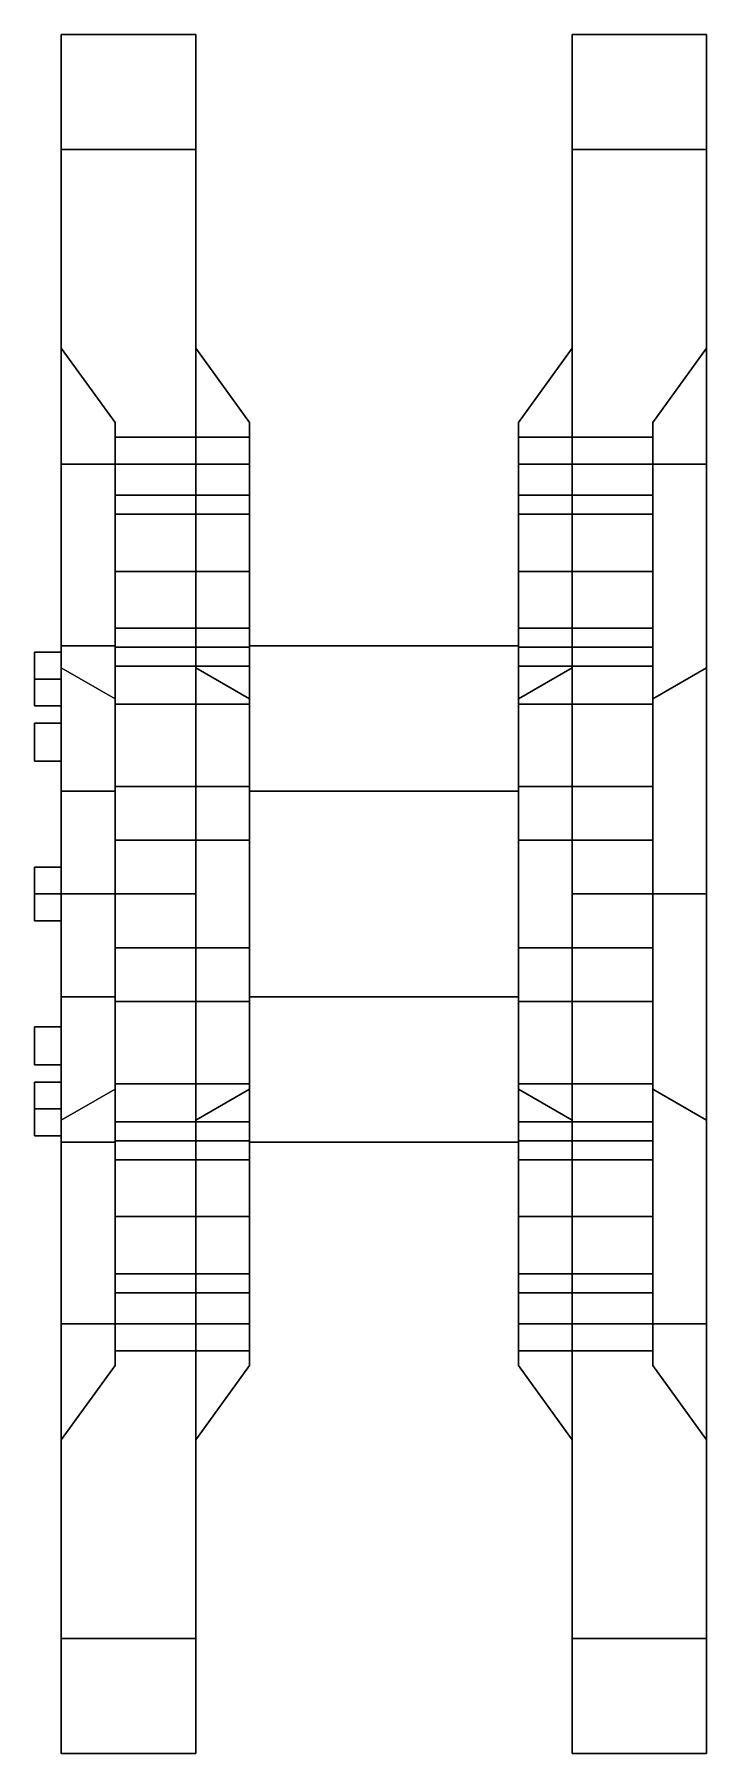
# Model space of a CAD drawing. Extents: x -1.21 to 1.21, y -0.32 to 0.32.
# Drawn here: x -1.21 to -0.96, y -0.32 to 0.32 of the extents above.
import ezdxf

# ---------------------------------------------------------------- set-up
doc = ezdxf.new("R2010")
doc.units = 0
doc.layers.add('WHEELS', color=2, linetype='CONTINUOUS')

msp = doc.modelspace()

# ---------------------------------------------------------------- linework, layer by layer
at = {"layer": 'WHEELS'}
for points in [[(-1.15, 0.27713, 0.16), (-1.15, 0.32), (-1.2, 0.32), (-1.2, 0.27713, 0.16)], [(-1.15, 0.32), (-1.15, 0.27713, -0.16), (-1.2, 0.27713, -0.16), (-1.2, 0.32)], [(-1.2, 0.20325, -0.08419), (-1.2, 0.20325, 0.08419), (-1.2, 0.27713, 0.16), (-1.2, 0.32)], [(-1.2, 0.20325, -0.08419), (-1.2, 0.20325, -0.08419), (-1.2, 0.32), (-1.2, 0.27713, -0.16)], [(-1.15, 0.20325, 0.08419), (-1.15, 0.20325, 0.08419), (-1.15, 0.32), (-1.15, 0.27713, 0.16)], [(-1.15, 0.20325, 0.08419), (-1.15, 0.20325, -0.08419), (-1.15, 0.27713, -0.16), (-1.15, 0.32)], [(-1.01, 0.27713, -0.16), (-1.01, 0.32), (-0.96, 0.32), (-0.96, 0.27713, -0.16)], [(-1.01, 0.20325, -0.08419), (-1.01, 0.20325, -0.08419), (-1.01, 0.32), (-1.01, 0.27713, -0.16)], [(-1.01, 0.20325, -0.08419), (-1.01, 0.20325, 0.08419), (-1.01, 0.27713, 0.16), (-1.01, 0.32)], [(-1.01, 0.32), (-1.01, 0.27713, 0.16), (-0.96, 0.27713, 0.16), (-0.96, 0.32)], [(-0.96, 0.20325, 0.08419), (-0.96, 0.20325, -0.08419), (-0.96, 0.27713, -0.16), (-0.96, 0.32)], [(-0.96, 0.20325, 0.08419), (-0.96, 0.20325, 0.08419), (-0.96, 0.32), (-0.96, 0.27713, 0.16)], [(-1.15, 0.16, 0.27713), (-1.15, 0.27713, 0.16), (-1.2, 0.27713, 0.16), (-1.2, 0.16, 0.27713)], [(-1.15, 0.27713, -0.16), (-1.15, 0.16, -0.27713), (-1.2, 0.16, -0.27713), (-1.2, 0.27713, -0.16)], [(-1.2, 0.08419, -0.20325), (-1.2, 0.20325, -0.08419), (-1.2, 0.27713, -0.16), (-1.2, 0.16, -0.27713)], [(-1.2, 0.20325, 0.08419), (-1.2, 0.08419, 0.20325), (-1.2, 0.16, 0.27713), (-1.2, 0.27713, 0.16)], [(-1.15, 0.08419, 0.20325), (-1.15, 0.20325, 0.08419), (-1.15, 0.27713, 0.16), (-1.15, 0.16, 0.27713)], [(-1.15, 0.20325, -0.08419), (-1.15, 0.08419, -0.20325), (-1.15, 0.16, -0.27713), (-1.15, 0.27713, -0.16)], [(-1.01, 0.16, -0.27713), (-1.01, 0.27713, -0.16), (-0.96, 0.27713, -0.16), (-0.96, 0.16, -0.27713)], [(-1.01, 0.08419, -0.20325), (-1.01, 0.20325, -0.08419), (-1.01, 0.27713, -0.16), (-1.01, 0.16, -0.27713)], [(-1.01, 0.27713, 0.16), (-1.01, 0.16, 0.27713), (-0.96, 0.16, 0.27713), (-0.96, 0.27713, 0.16)], [(-1.01, 0.20325, 0.08419), (-1.01, 0.08419, 0.20325), (-1.01, 0.16, 0.27713), (-1.01, 0.27713, 0.16)], [(-0.96, 0.20325, -0.08419), (-0.96, 0.08419, -0.20325), (-0.96, 0.16, -0.27713), (-0.96, 0.27713, -0.16)], [(-0.96, 0.08419, 0.20325), (-0.96, 0.20325, 0.08419), (-0.96, 0.27713, 0.16), (-0.96, 0.16, 0.27713)], [(-1.2, 0.08419, 0.20325), (-1.2, 0.20325, 0.08419), (-1.18, 0.17554, 0.07271), (-1.18, 0.07271, 0.17554)], [(-1.2, 0.20325, 0.08419), (-1.2, 0.20325, -0.08419), (-1.18, 0.17554, -0.07271), (-1.18, 0.17554, 0.07271)], [(-1.2, 0.20325, -0.08419), (-1.2, 0.08419, -0.20325), (-1.18, 0.07271, -0.17554), (-1.18, 0.17554, -0.07271)], [(-1.15, 0.20325, -0.08419), (-1.15, 0.20325, 0.08419), (-1.13, 0.17554, 0.07271), (-1.13, 0.17554, -0.07271)], [(-1.15, 0.20325, 0.08419), (-1.15, 0.08419, 0.20325), (-1.13, 0.07271, 0.17554), (-1.13, 0.17554, 0.07271)], [(-1.15, 0.08419, -0.20325), (-1.15, 0.20325, -0.08419), (-1.13, 0.17554, -0.07271), (-1.13, 0.07271, -0.17554)], [(-1.01, 0.20325, 0.08419), (-1.01, 0.20325, -0.08419), (-1.03, 0.17554, -0.07271), (-1.03, 0.17554, 0.07271)], [(-1.01, 0.20325, -0.08419), (-1.01, 0.08419, -0.20325), (-1.03, 0.07271, -0.17554), (-1.03, 0.17554, -0.07271)], [(-1.01, 0.08419, 0.20325), (-1.01, 0.20325, 0.08419), (-1.03, 0.17554, 0.07271), (-1.03, 0.07271, 0.17554)], [(-0.96, 0.20325, -0.08419), (-0.96, 0.20325, 0.08419), (-0.98, 0.17554, 0.07271), (-0.98, 0.17554, -0.07271)], [(-0.96, 0.08419, -0.20325), (-0.96, 0.20325, -0.08419), (-0.98, 0.17554, -0.07271), (-0.98, 0.07271, -0.17554)], [(-0.96, 0.20325, 0.08419), (-0.96, 0.08419, 0.20325), (-0.98, 0.07271, 0.17554), (-0.98, 0.17554, 0.07271)], [(-1.18, 0.09899, 0.07071), (-1.18, 0.14142, 0.08485), (-1.18, 0.17554, 0.07271), (-1.18, 0.09239, 0.03827)], [(-1.18, 0.07271, 0.17554), (-1.18, 0.17554, 0.07271), (-1.18, 0.14849, 0.09192), (-1.18, 0.09192, 0.14849)], [(-1.18, 0.14142, 0.08485), (-1.18, 0.14849, 0.09192), (-1.18, 0.17554, 0.07271)], [(-1.18, 0.16, 0.04), (-1.18, 0.12, 0.02), (-1.18, 0.09239, 0.03827), (-1.18, 0.17554, 0.07271)], [(-1.18, 0.12, -0.02), (-1.18, 0.16, -0.04), (-1.18, 0.17554, -0.07271), (-1.18, 0.09239, -0.03827)], [(-1.18, 0.17554, 0.07271), (-1.18, 0.17554, -0.07271), (-1.18, 0.17, -0.04), (-1.18, 0.17, 0.04)], [(-1.18, 0.17, 0.04), (-1.18, 0.16, 0.04), (-1.18, 0.17554, 0.07271)], [(-1.18, 0.16, -0.04), (-1.18, 0.17, -0.04), (-1.18, 0.17554, -0.07271)], [(-1.18, 0.14142, -0.08485), (-1.18, 0.09899, -0.07071), (-1.18, 0.09239, -0.03827), (-1.18, 0.17554, -0.07271)], [(-1.18, 0.17554, -0.07271), (-1.18, 0.07271, -0.17554), (-1.18, 0.09192, -0.14849), (-1.18, 0.14849, -0.09192)], [(-1.18, 0.14849, -0.09192), (-1.18, 0.14142, -0.08485), (-1.18, 0.17554, -0.07271)], [(-1.13, 0.09899, 0.07071), (-1.13, 0.09239, 0.03827), (-1.13, 0.17554, 0.07271), (-1.13, 0.14142, 0.08485)], [(-1.13, 0.14142, 0.08485), (-1.13, 0.17554, 0.07271), (-1.13, 0.17554, 0.07271), (-1.13, 0.14849, 0.09192)], [(-1.13, 0.09192, 0.14849), (-1.13, 0.14849, 0.09192), (-1.13, 0.17554, 0.07271), (-1.13, 0.07271, 0.17554)], [(-1.13, 0.17554, 0.07271), (-1.13, 0.09239, 0.03827), (-1.13, 0.12, 0.02), (-1.13, 0.16, 0.04)], [(-1.13, 0.12, -0.02), (-1.13, 0.09239, -0.03827), (-1.13, 0.17554, -0.07271), (-1.13, 0.16, -0.04)], [(-1.13, 0.16, -0.04), (-1.13, 0.17554, -0.07271), (-1.13, 0.17554, -0.07271), (-1.13, 0.17, -0.04)], [(-1.13, 0.17, 0.04), (-1.13, 0.17, -0.04), (-1.13, 0.17554, -0.07271), (-1.13, 0.17554, 0.07271)], [(-1.13, 0.16, 0.04), (-1.13, 0.17, 0.04), (-1.13, 0.17, 0.04), (-1.13, 0.17554, 0.07271)], [(-1.13, 0.17554, -0.07271), (-1.13, 0.09239, -0.03827), (-1.13, 0.09899, -0.07071), (-1.13, 0.14142, -0.08485)], [(-1.13, 0.14849, -0.09192), (-1.13, 0.09192, -0.14849), (-1.13, 0.07271, -0.17554), (-1.13, 0.17554, -0.07271)], [(-1.13, 0.14142, -0.08485), (-1.13, 0.14849, -0.09192), (-1.13, 0.14849, -0.09192), (-1.13, 0.17554, -0.07271)], [(-1.03, 0.09899, -0.07071), (-1.03, 0.09239, -0.03827), (-1.03, 0.17554, -0.07271), (-1.03, 0.14142, -0.08485)], [(-1.03, 0.17554, -0.07271), (-1.03, 0.09239, -0.03827), (-1.03, 0.12, -0.02), (-1.03, 0.16, -0.04)], [(-1.03, 0.16, -0.04), (-1.03, 0.17, -0.04), (-1.03, 0.17, -0.04), (-1.03, 0.17554, -0.07271)], [(-1.03, 0.17, -0.04), (-1.03, 0.17, 0.04), (-1.03, 0.17554, 0.07271), (-1.03, 0.17554, -0.07271)], [(-1.03, 0.14142, -0.08485), (-1.03, 0.17554, -0.07271), (-1.03, 0.17554, -0.07271), (-1.03, 0.14849, -0.09192)], [(-1.03, 0.09192, -0.14849), (-1.03, 0.14849, -0.09192), (-1.03, 0.17554, -0.07271), (-1.03, 0.07271, -0.17554)], [(-1.03, 0.12, 0.02), (-1.03, 0.09239, 0.03827), (-1.03, 0.17554, 0.07271), (-1.03, 0.16, 0.04)], [(-1.03, 0.16, 0.04), (-1.03, 0.17554, 0.07271), (-1.03, 0.17554, 0.07271), (-1.03, 0.17, 0.04)], [(-1.03, 0.17554, 0.07271), (-1.03, 0.09239, 0.03827), (-1.03, 0.09899, 0.07071), (-1.03, 0.14142, 0.08485)], [(-1.03, 0.14849, 0.09192), (-1.03, 0.09192, 0.14849), (-1.03, 0.07271, 0.17554), (-1.03, 0.17554, 0.07271)], [(-1.03, 0.14142, 0.08485), (-1.03, 0.14849, 0.09192), (-1.03, 0.14849, 0.09192), (-1.03, 0.17554, 0.07271)], [(-0.98, 0.17, -0.04), (-0.98, 0.16, -0.04), (-0.98, 0.17554, -0.07271)], [(-0.98, 0.17554, -0.07271), (-0.98, 0.17554, 0.07271), (-0.98, 0.17, 0.04), (-0.98, 0.17, -0.04)], [(-0.98, 0.16, -0.04), (-0.98, 0.12, -0.02), (-0.98, 0.09239, -0.03827), (-0.98, 0.17554, -0.07271)], [(-0.98, 0.09899, -0.07071), (-0.98, 0.14142, -0.08485), (-0.98, 0.17554, -0.07271), (-0.98, 0.09239, -0.03827)], [(-0.98, 0.14142, -0.08485), (-0.98, 0.14849, -0.09192), (-0.98, 0.17554, -0.07271)], [(-0.98, 0.07271, -0.17554), (-0.98, 0.17554, -0.07271), (-0.98, 0.14849, -0.09192), (-0.98, 0.09192, -0.14849)], [(-0.98, 0.14849, 0.09192), (-0.98, 0.14142, 0.08485), (-0.98, 0.17554, 0.07271)], [(-0.98, 0.17554, 0.07271), (-0.98, 0.07271, 0.17554), (-0.98, 0.09192, 0.14849), (-0.98, 0.14849, 0.09192)], [(-0.98, 0.14142, 0.08485), (-0.98, 0.09899, 0.07071), (-0.98, 0.09239, 0.03827), (-0.98, 0.17554, 0.07271)], [(-0.98, 0.16, 0.04), (-0.98, 0.17, 0.04), (-0.98, 0.17554, 0.07271)], [(-0.98, 0.12, 0.02), (-0.98, 0.16, 0.04), (-0.98, 0.17554, 0.07271), (-0.98, 0.09239, 0.03827)], [(-1.13, 0.16, -0.04), (-1.13, 0.17, -0.04), (-1.18, 0.17, -0.04), (-1.18, 0.16, -0.04)], [(-1.13, 0.17, -0.04), (-1.13, 0.17, 0.04), (-1.18, 0.17, 0.04), (-1.18, 0.17, -0.04)], [(-1.13, 0.17, 0.04), (-1.13, 0.16, 0.04), (-1.18, 0.16, 0.04), (-1.18, 0.17, 0.04)], [(-1.03, 0.16, 0.04), (-1.03, 0.17, 0.04), (-0.98, 0.17, 0.04), (-0.98, 0.16, 0.04)], [(-1.03, 0.17, -0.04), (-1.03, 0.16, -0.04), (-0.98, 0.16, -0.04), (-0.98, 0.17, -0.04)], [(-1.03, 0.17, 0.04), (-1.03, 0.17, -0.04), (-0.98, 0.17, -0.04), (-0.98, 0.17, 0.04)], [(-1.2, -0.08419, -0.20325), (-1.2, 0.08419, -0.20325), (-1.2, 0.16, -0.27713), (-1.2, 0, -0.32)], [(-1.03, 0.12, 0.02), (-1.03, 0.16, 0.04), (-0.98, 0.16, 0.04), (-0.98, 0.12, 0.02)], [(-1.01, -0.08419, -0.20325), (-1.01, 0.08419, -0.20325), (-1.01, 0.16, -0.27713), (-1.01, 0, -0.32)], [(-1.15, 0, 0.32), (-1.15, 0.16, 0.27713), (-1.2, 0.16, 0.27713), (-1.2, 0, 0.32)], [(-1.15, 0.16, -0.27713), (-1.15, 0, -0.32), (-1.2, 0, -0.32), (-1.2, 0.16, -0.27713)], [(-1.2, 0.08419, 0.20325), (-1.2, 0.08419, 0.20325), (-1.2, 0, 0.32), (-1.2, 0.16, 0.27713)], [(-1.13, 0.12, -0.02), (-1.13, 0.16, -0.04), (-1.18, 0.16, -0.04), (-1.18, 0.12, -0.02)], [(-1.13, 0.16, 0.04), (-1.13, 0.12, 0.02), (-1.18, 0.12, 0.02), (-1.18, 0.16, 0.04)], [(-1.15, -0.08419, 0.20325), (-1.15, 0.08419, 0.20325), (-1.15, 0.16, 0.27713), (-1.15, 0, 0.32)], [(-1.15, 0.08419, -0.20325), (-1.15, 0.08419, -0.20325), (-1.15, 0, -0.32), (-1.15, 0.16, -0.27713)], [(-1.03, 0.16, -0.04), (-1.03, 0.12, -0.02), (-0.98, 0.12, -0.02), (-0.98, 0.16, -0.04)], [(-1.01, 0, -0.32), (-1.01, 0.16, -0.27713), (-0.96, 0.16, -0.27713), (-0.96, 0, -0.32)], [(-1.01, 0.16, 0.27713), (-1.01, 0, 0.32), (-0.96, 0, 0.32), (-0.96, 0.16, 0.27713)], [(-1.01, 0.08419, 0.20325), (-1.01, 0.08419, 0.20325), (-1.01, 0, 0.32), (-1.01, 0.16, 0.27713)], [(-0.96, 0.08419, -0.20325), (-0.96, 0.08419, -0.20325), (-0.96, 0, -0.32), (-0.96, 0.16, -0.27713)], [(-0.96, -0.08419, 0.20325), (-0.96, 0.08419, 0.20325), (-0.96, 0.16, 0.27713), (-0.96, 0, 0.32)], [(-1.13, 0.14142, 0.08485), (-1.13, 0.14849, 0.09192), (-1.18, 0.14849, 0.09192), (-1.18, 0.14142, 0.08485)], [(-1.13, 0.14849, 0.09192), (-1.13, 0.09192, 0.14849), (-1.18, 0.09192, 0.14849), (-1.18, 0.14849, 0.09192)], [(-1.13, 0.09192, -0.14849), (-1.13, 0.14849, -0.09192), (-1.18, 0.14849, -0.09192), (-1.18, 0.09192, -0.14849)], [(-1.13, 0.14849, -0.09192), (-1.13, 0.14142, -0.08485), (-1.18, 0.14142, -0.08485), (-1.18, 0.14849, -0.09192)], [(-1.03, 0.14142, -0.08485), (-1.03, 0.14849, -0.09192), (-0.98, 0.14849, -0.09192), (-0.98, 0.14142, -0.08485)], [(-1.03, 0.14849, -0.09192), (-1.03, 0.09192, -0.14849), (-0.98, 0.09192, -0.14849), (-0.98, 0.14849, -0.09192)], [(-1.03, 0.09192, 0.14849), (-1.03, 0.14849, 0.09192), (-0.98, 0.14849, 0.09192), (-0.98, 0.09192, 0.14849)], [(-1.03, 0.14849, 0.09192), (-1.03, 0.14142, 0.08485), (-0.98, 0.14142, 0.08485), (-0.98, 0.14849, 0.09192)], [(-1.13, 0.09899, 0.07071), (-1.13, 0.14142, 0.08485), (-1.18, 0.14142, 0.08485), (-1.18, 0.09899, 0.07071)], [(-1.13, 0.14142, -0.08485), (-1.13, 0.09899, -0.07071), (-1.18, 0.09899, -0.07071), (-1.18, 0.14142, -0.08485)], [(-1.03, 0.09899, -0.07071), (-1.03, 0.14142, -0.08485), (-0.98, 0.14142, -0.08485), (-0.98, 0.09899, -0.07071)], [(-1.03, 0.14142, 0.08485), (-1.03, 0.09899, 0.07071), (-0.98, 0.09899, 0.07071), (-0.98, 0.14142, 0.08485)], [(-1.13, 0.12, 0.02), (-1.13, 0.12, -0.02), (-1.18, 0.12, -0.02), (-1.18, 0.12, 0.02)], [(-1.18, 0.12, 0.02), (-1.18, 0.12, -0.02), (-1.18, 0.09239, -0.03827), (-1.18, 0.09239, 0.03827)], [(-1.13, 0.09239, 0.03827), (-1.13, 0.09239, -0.03827), (-1.13, 0.12, -0.02), (-1.13, 0.12, 0.02)], [(-1.03, 0.12, -0.02), (-1.03, 0.12, 0.02), (-0.98, 0.12, 0.02), (-0.98, 0.12, -0.02)], [(-1.03, 0.09239, -0.03827), (-1.03, 0.09239, 0.03827), (-1.03, 0.12, 0.02), (-1.03, 0.12, -0.02)], [(-0.98, 0.12, -0.02), (-0.98, 0.12, 0.02), (-0.98, 0.09239, 0.03827), (-0.98, 0.09239, -0.03827)], [(-1.13, 0.07071, 0.09899), (-1.13, 0.09899, 0.07071), (-1.18, 0.09899, 0.07071), (-1.18, 0.07071, 0.09899)], [(-1.13, 0.09899, -0.07071), (-1.13, 0.07071, -0.09899), (-1.18, 0.07071, -0.09899), (-1.18, 0.09899, -0.07071)], [(-1.18, 0.07071, 0.09899), (-1.18, 0.09899, 0.07071), (-1.18, 0.09239, 0.03827), (-1.18, 0.03827, 0.09239)], [(-1.18, 0.09899, -0.07071), (-1.18, 0.07071, -0.09899), (-1.18, 0.03827, -0.09239), (-1.18, 0.09239, -0.03827)], [(-1.13, 0.03827, 0.09239), (-1.13, 0.09239, 0.03827), (-1.13, 0.09899, 0.07071), (-1.13, 0.07071, 0.09899)], [(-1.13, 0.09239, -0.03827), (-1.13, 0.03827, -0.09239), (-1.13, 0.07071, -0.09899), (-1.13, 0.09899, -0.07071)], [(-1.03, 0.07071, -0.09899), (-1.03, 0.09899, -0.07071), (-0.98, 0.09899, -0.07071), (-0.98, 0.07071, -0.09899)], [(-1.03, 0.09899, 0.07071), (-1.03, 0.07071, 0.09899), (-0.98, 0.07071, 0.09899), (-0.98, 0.09899, 0.07071)], [(-1.03, 0.03827, -0.09239), (-1.03, 0.09239, -0.03827), (-1.03, 0.09899, -0.07071), (-1.03, 0.07071, -0.09899)], [(-1.03, 0.09239, 0.03827), (-1.03, 0.03827, 0.09239), (-1.03, 0.07071, 0.09899), (-1.03, 0.09899, 0.07071)], [(-0.98, 0.07071, -0.09899), (-0.98, 0.09899, -0.07071), (-0.98, 0.09239, -0.03827), (-0.98, 0.03827, -0.09239)], [(-0.98, 0.09899, 0.07071), (-0.98, 0.07071, 0.09899), (-0.98, 0.03827, 0.09239), (-0.98, 0.09239, 0.03827)], [(-1.21, 0.07), (-1.21, 0.08, 0.01), (-1.21, 0.09), (-1.21, 0.08, -0.01)], [(-1.2, 0.08, 0.01), (-1.2, 0.09), (-1.21, 0.09), (-1.21, 0.08, 0.01)], [(-1.2, 0.09), (-1.2, 0.08, -0.01), (-1.21, 0.08, -0.01), (-1.21, 0.09)], [(-1.18, 0.03827, 0.09239), (-1.18, 0.09239, 0.03827), (-1.2, 0.09239, 0.03827), (-1.2, 0.03827, 0.09239)], [(-1.18, 0.09239, 0.03827), (-1.18, 0.09239, -0.03827), (-1.2, 0.09239, -0.03827), (-1.2, 0.09239, 0.03827)], [(-1.18, 0.09239, -0.03827), (-1.18, 0.03827, -0.09239), (-1.2, 0.03827, -0.09239), (-1.2, 0.09239, -0.03827)], [(-1.2, 0.06364, 0.0495), (-1.2, 0.09239, 0.03827), (-1.2, 0.0495, 0.0495)], [(-1.2, 0.06364, 0.06364), (-1.2, 0.09239, 0.03827), (-1.2, 0.06364, 0.0495)], [(-1.2, 0.03827, 0.09239), (-1.2, 0.09239, 0.03827), (-1.2, 0.06364, 0.06364)], [(-1.2, 0.08, -0.01), (-1.2, 0.09239, -0.03827), (-1.2, 0.07)], [(-1.2, 0.09), (-1.2, 0.09239, -0.03827), (-1.2, 0.08, -0.01)], [(-1.2, 0.09239, 0.03827), (-1.2, 0.09), (-1.2, 0.08, 0.01)], [(-1.2, 0.09239, 0.03827), (-1.2, 0.09239, -0.03827), (-1.2, 0.09)], [(-1.2, 0.09239, 0.03827), (-1.2, 0.08, 0.01), (-1.2, 0.07)], [(-1.2, 0.09239, -0.03827), (-1.2, 0.06364, -0.06364), (-1.2, 0.06364, -0.0495)], [(-1.2, 0.09239, -0.03827), (-1.2, 0.03827, -0.09239), (-1.2, 0.06364, -0.06364)], [(-1.2, 0.09239, -0.03827), (-1.2, 0.06364, -0.0495), (-1.2, 0.0495, -0.0495)], [(-1.2, 0.0495, 0.0495), (-1.2, 0.09239, 0.03827), (-1.2, 0, 0.01)], [(-1.2, 0, 0.01), (-1.2, 0.09239, 0.03827), (-1.2, 0.01)], [(-1.2, 0.09239, -0.03827), (-1.2, 0.0495, -0.0495), (-1.2, 0.01)], [(-1.2, 0.07), (-1.2, 0.09239, -0.03827), (-1.2, 0.01)], [(-1.2, 0.09239, 0.03827), (-1.2, 0.07), (-1.2, 0.01)], [(-1.13, 0.09192, 0.14849), (-1.13, 0.08485, 0.14142), (-1.18, 0.08485, 0.14142), (-1.18, 0.09192, 0.14849)], [(-1.13, 0.08485, -0.14142), (-1.13, 0.09192, -0.14849), (-1.18, 0.09192, -0.14849), (-1.18, 0.08485, -0.14142)], [(-1.18, 0.09192, 0.14849), (-1.18, 0.08485, 0.14142), (-1.18, 0.07271, 0.17554)], [(-1.18, 0.08485, -0.14142), (-1.18, 0.09192, -0.14849), (-1.18, 0.07271, -0.17554)], [(-1.03, 0.03827, 0.09239), (-1.03, 0.09239, 0.03827), (-1.13, 0.09239, 0.03827), (-1.13, 0.03827, 0.09239)], [(-1.03, 0.09239, 0.03827), (-1.03, 0.09239, -0.03827), (-1.13, 0.09239, -0.03827), (-1.13, 0.09239, 0.03827)], [(-1.03, 0.09239, -0.03827), (-1.03, 0.03827, -0.09239), (-1.13, 0.03827, -0.09239), (-1.13, 0.09239, -0.03827)], [(-1.13, 0.08485, 0.14142), (-1.13, 0.09192, 0.14849), (-1.13, 0.09192, 0.14849), (-1.13, 0.07271, 0.17554)], [(-1.13, 0.08485, -0.14142), (-1.13, 0.07271, -0.17554), (-1.13, 0.07271, -0.17554), (-1.13, 0.09192, -0.14849)], [(-1.03, 0.09192, -0.14849), (-1.03, 0.08485, -0.14142), (-0.98, 0.08485, -0.14142), (-0.98, 0.09192, -0.14849)], [(-1.03, 0.08485, 0.14142), (-1.03, 0.09192, 0.14849), (-0.98, 0.09192, 0.14849), (-0.98, 0.08485, 0.14142)], [(-1.03, 0.08485, -0.14142), (-1.03, 0.09192, -0.14849), (-1.03, 0.09192, -0.14849), (-1.03, 0.07271, -0.17554)], [(-1.03, 0.08485, 0.14142), (-1.03, 0.07271, 0.17554), (-1.03, 0.07271, 0.17554), (-1.03, 0.09192, 0.14849)], [(-0.98, 0.03827, 0.09239), (-0.98, -0.03827, 0.09239), (-0.98, -0.09239, 0.03827), (-0.98, 0.09239, 0.03827)], [(-0.98, 0.09239, 0.03827), (-0.98, -0.09239, 0.03827), (-0.98, -0.09239, -0.03827), (-0.98, 0.09239, -0.03827)], [(-0.98, 0.09239, -0.03827), (-0.98, -0.09239, -0.03827), (-0.98, -0.03827, -0.09239), (-0.98, 0.03827, -0.09239)], [(-0.98, 0.09192, -0.14849), (-0.98, 0.08485, -0.14142), (-0.98, 0.07271, -0.17554)], [(-0.98, 0.08485, 0.14142), (-0.98, 0.09192, 0.14849), (-0.98, 0.07271, 0.17554)], [(-1.2, -0.08419, 0.20325), (-1.2, 0.08419, 0.20325), (-1.18, 0.07271, 0.17554), (-1.18, -0.07271, 0.17554)], [(-1.2, 0.08419, -0.20325), (-1.2, -0.08419, -0.20325), (-1.18, -0.07271, -0.17554), (-1.18, 0.07271, -0.17554)], [(-1.2, 0.08419, 0.20325), (-1.2, -0.08419, 0.20325), (-1.2, -0.16, 0.27713), (-1.2, 0, 0.32)], [(-1.13, 0.08485, 0.14142), (-1.13, 0.07071, 0.09899), (-1.18, 0.07071, 0.09899), (-1.18, 0.08485, 0.14142)], [(-1.13, 0.07071, -0.09899), (-1.13, 0.08485, -0.14142), (-1.18, 0.08485, -0.14142), (-1.18, 0.07071, -0.09899)], [(-1.18, 0.08485, 0.14142), (-1.18, 0.07071, 0.09899), (-1.18, 0.03827, 0.09239), (-1.18, 0.07271, 0.17554)], [(-1.18, 0.07071, -0.09899), (-1.18, 0.08485, -0.14142), (-1.18, 0.07271, -0.17554), (-1.18, 0.03827, -0.09239)], [(-1.15, 0.08419, 0.20325), (-1.15, -0.08419, 0.20325), (-1.13, -0.07271, 0.17554), (-1.13, 0.07271, 0.17554)], [(-1.15, -0.08419, -0.20325), (-1.15, 0.08419, -0.20325), (-1.13, 0.07271, -0.17554), (-1.13, -0.07271, -0.17554)], [(-1.15, 0.08419, -0.20325), (-1.15, -0.08419, -0.20325), (-1.15, -0.16, -0.27713), (-1.15, 0, -0.32)], [(-1.13, 0.07271, 0.17554), (-1.13, 0.03827, 0.09239), (-1.13, 0.07071, 0.09899), (-1.13, 0.08485, 0.14142)], [(-1.13, 0.07071, -0.09899), (-1.13, 0.03827, -0.09239), (-1.13, 0.07271, -0.17554), (-1.13, 0.08485, -0.14142)], [(-1.03, 0.08485, -0.14142), (-1.03, 0.07071, -0.09899), (-0.98, 0.07071, -0.09899), (-0.98, 0.08485, -0.14142)], [(-1.03, 0.07071, 0.09899), (-1.03, 0.08485, 0.14142), (-0.98, 0.08485, 0.14142), (-0.98, 0.07071, 0.09899)], [(-1.03, 0.07271, -0.17554), (-1.03, 0.03827, -0.09239), (-1.03, 0.07071, -0.09899), (-1.03, 0.08485, -0.14142)], [(-1.03, 0.07071, 0.09899), (-1.03, 0.03827, 0.09239), (-1.03, 0.07271, 0.17554), (-1.03, 0.08485, 0.14142)], [(-1.01, 0.08419, -0.20325), (-1.01, -0.08419, -0.20325), (-1.03, -0.07271, -0.17554), (-1.03, 0.07271, -0.17554)], [(-1.01, -0.08419, 0.20325), (-1.01, 0.08419, 0.20325), (-1.03, 0.07271, 0.17554), (-1.03, -0.07271, 0.17554)], [(-1.01, 0.08419, 0.20325), (-1.01, -0.08419, 0.20325), (-1.01, -0.16, 0.27713), (-1.01, 0, 0.32)], [(-0.98, 0.08485, -0.14142), (-0.98, 0.07071, -0.09899), (-0.98, 0.03827, -0.09239), (-0.98, 0.07271, -0.17554)], [(-0.98, 0.07071, 0.09899), (-0.98, 0.08485, 0.14142), (-0.98, 0.07271, 0.17554), (-0.98, 0.03827, 0.09239)], [(-0.96, -0.08419, -0.20325), (-0.96, 0.08419, -0.20325), (-0.98, 0.07271, -0.17554), (-0.98, -0.07271, -0.17554)], [(-0.96, 0.08419, 0.20325), (-0.96, -0.08419, 0.20325), (-0.98, -0.07271, 0.17554), (-0.98, 0.07271, 0.17554)], [(-0.96, 0.08419, -0.20325), (-0.96, -0.08419, -0.20325), (-0.96, -0.16, -0.27713), (-0.96, 0, -0.32)], [(-1.2, 0.07), (-1.2, 0.08, 0.01), (-1.21, 0.08, 0.01), (-1.21, 0.07)], [(-1.2, 0.08, -0.01), (-1.2, 0.07), (-1.21, 0.07), (-1.21, 0.08, -0.01)], [(-1.18, -0.07271, 0.17554), (-1.18, 0.07271, 0.17554), (-1.18, 0.04, 0.17), (-1.18, -0.04, 0.17)], [(-1.18, 0.04, 0.16), (-1.18, 0.04, 0.17), (-1.18, 0.07271, 0.17554)], [(-1.18, 0.02, 0.12), (-1.18, 0.04, 0.16), (-1.18, 0.07271, 0.17554), (-1.18, 0.03827, 0.09239)], [(-1.18, 0.04, -0.16), (-1.18, 0.02, -0.12), (-1.18, 0.03827, -0.09239), (-1.18, 0.07271, -0.17554)], [(-1.18, 0.07271, -0.17554), (-1.18, -0.07271, -0.17554), (-1.18, -0.04, -0.17), (-1.18, 0.04, -0.17)], [(-1.18, 0.04, -0.17), (-1.18, 0.04, -0.16), (-1.18, 0.07271, -0.17554)], [(-1.13, -0.04, 0.17), (-1.13, 0.04, 0.17), (-1.13, 0.07271, 0.17554), (-1.13, -0.07271, 0.17554)], [(-1.13, 0.02, 0.12), (-1.13, 0.03827, 0.09239), (-1.13, 0.07271, 0.17554), (-1.13, 0.04, 0.16)], [(-1.13, 0.04, 0.16), (-1.13, 0.07271, 0.17554), (-1.13, 0.07271, 0.17554), (-1.13, 0.04, 0.17)], [(-1.13, 0.07271, -0.17554), (-1.13, 0.03827, -0.09239), (-1.13, 0.02, -0.12), (-1.13, 0.04, -0.16)], [(-1.13, 0.04, -0.17), (-1.13, -0.04, -0.17), (-1.13, -0.07271, -0.17554), (-1.13, 0.07271, -0.17554)], [(-1.13, 0.04, -0.16), (-1.13, 0.04, -0.17), (-1.13, 0.04, -0.17), (-1.13, 0.07271, -0.17554)], [(-1.03, 0.02, -0.12), (-1.03, 0.03827, -0.09239), (-1.03, 0.07271, -0.17554), (-1.03, 0.04, -0.16)], [(-1.03, 0.04, -0.16), (-1.03, 0.07271, -0.17554), (-1.03, 0.07271, -0.17554), (-1.03, 0.04, -0.17)], [(-1.03, -0.04, -0.17), (-1.03, 0.04, -0.17), (-1.03, 0.07271, -0.17554), (-1.03, -0.07271, -0.17554)], [(-1.03, 0.04, 0.17), (-1.03, -0.04, 0.17), (-1.03, -0.07271, 0.17554), (-1.03, 0.07271, 0.17554)], [(-1.03, 0.04, 0.16), (-1.03, 0.04, 0.17), (-1.03, 0.04, 0.17), (-1.03, 0.07271, 0.17554)], [(-1.03, 0.07271, 0.17554), (-1.03, 0.03827, 0.09239), (-1.03, 0.02, 0.12), (-1.03, 0.04, 0.16)], [(-0.98, 0.04, -0.16), (-0.98, 0.04, -0.17), (-0.98, 0.07271, -0.17554)], [(-0.98, -0.07271, -0.17554), (-0.98, 0.07271, -0.17554), (-0.98, 0.04, -0.17), (-0.98, -0.04, -0.17)], [(-0.98, 0.02, -0.12), (-0.98, 0.04, -0.16), (-0.98, 0.07271, -0.17554), (-0.98, 0.03827, -0.09239)], [(-0.98, 0.04, 0.16), (-0.98, 0.02, 0.12), (-0.98, 0.03827, 0.09239), (-0.98, 0.07271, 0.17554)], [(-0.98, 0.07271, 0.17554), (-0.98, -0.07271, 0.17554), (-0.98, -0.04, 0.17), (-0.98, 0.04, 0.17)], [(-0.98, 0.04, 0.17), (-0.98, 0.04, 0.16), (-0.98, 0.07271, 0.17554)], [(-1.21, 0.0495, 0.0495), (-1.21, 0.0495, 0.06364), (-1.21, 0.06364, 0.06364), (-1.21, 0.06364, 0.0495)], [(-1.2, 0.0495, 0.06364), (-1.2, 0.06364, 0.06364), (-1.21, 0.06364, 0.06364), (-1.21, 0.0495, 0.06364)], [(-1.2, 0.06364, 0.06364), (-1.2, 0.06364, 0.0495), (-1.21, 0.06364, 0.0495), (-1.21, 0.06364, 0.06364)], [(-1.2, 0.06364, 0.0495), (-1.2, 0.0495, 0.0495), (-1.21, 0.0495, 0.0495), (-1.21, 0.06364, 0.0495)], [(-1.2, 0.0495, -0.0495), (-1.2, 0.06364, -0.0495), (-1.21, 0.06364, -0.0495), (-1.21, 0.0495, -0.0495)], [(-1.21, 0.0495, -0.0495), (-1.21, 0.06364, -0.0495), (-1.21, 0.06364, -0.06364), (-1.21, 0.0495, -0.06364)], [(-1.2, 0.06364, -0.0495), (-1.2, 0.06364, -0.06364), (-1.21, 0.06364, -0.06364), (-1.21, 0.06364, -0.0495)], [(-1.2, 0.06364, -0.06364), (-1.2, 0.0495, -0.06364), (-1.21, 0.0495, -0.06364), (-1.21, 0.06364, -0.06364)], [(-1.2, 0.03827, 0.09239), (-1.2, 0.06364, 0.06364), (-1.2, 0.0495, 0.06364)], [(-1.2, 0.06364, -0.06364), (-1.2, 0.03827, -0.09239), (-1.2, 0.0495, -0.06364)], [(-1.2, 0.0495, 0.0495), (-1.2, 0.0495, 0.06364), (-1.21, 0.0495, 0.06364), (-1.21, 0.0495, 0.0495)], [(-1.2, 0.0495, -0.06364), (-1.2, 0.0495, -0.0495), (-1.21, 0.0495, -0.0495), (-1.21, 0.0495, -0.06364)], [(-1.2, 0.03827, 0.09239), (-1.2, 0.0495, 0.06364), (-1.2, 0.0495, 0.0495)], [(-1.2, 0.0495, -0.06364), (-1.2, 0.03827, -0.09239), (-1.2, 0.0495, -0.0495)], [(-1.2, 0.03827, 0.09239), (-1.2, 0.0495, 0.0495), (-1.2, 0, 0.01)], [(-1.2, 0.0495, -0.0495), (-1.2, 0.03827, -0.09239), (-1.2, 0.01)], [(-1.13, 0.04, 0.17), (-1.13, -0.04, 0.17), (-1.18, -0.04, 0.17), (-1.18, 0.04, 0.17)], [(-1.13, 0.04, 0.16), (-1.13, 0.04, 0.17), (-1.18, 0.04, 0.17), (-1.18, 0.04, 0.16)], [(-1.13, 0.02, 0.12), (-1.13, 0.04, 0.16), (-1.18, 0.04, 0.16), (-1.18, 0.02, 0.12)], [(-1.13, 0.04, -0.16), (-1.13, 0.02, -0.12), (-1.18, 0.02, -0.12), (-1.18, 0.04, -0.16)], [(-1.13, -0.04, -0.17), (-1.13, 0.04, -0.17), (-1.18, 0.04, -0.17), (-1.18, -0.04, -0.17)], [(-1.13, 0.04, -0.17), (-1.13, 0.04, -0.16), (-1.18, 0.04, -0.16), (-1.18, 0.04, -0.17)], [(-1.03, 0.02, -0.12), (-1.03, 0.04, -0.16), (-0.98, 0.04, -0.16), (-0.98, 0.02, -0.12)], [(-1.03, 0.04, -0.16), (-1.03, 0.04, -0.17), (-0.98, 0.04, -0.17), (-0.98, 0.04, -0.16)], [(-1.03, 0.04, -0.17), (-1.03, -0.04, -0.17), (-0.98, -0.04, -0.17), (-0.98, 0.04, -0.17)], [(-1.03, 0.04, 0.16), (-1.03, 0.02, 0.12), (-0.98, 0.02, 0.12), (-0.98, 0.04, 0.16)], [(-1.03, 0.04, 0.17), (-1.03, 0.04, 0.16), (-0.98, 0.04, 0.16), (-0.98, 0.04, 0.17)], [(-1.03, -0.04, 0.17), (-1.03, 0.04, 0.17), (-0.98, 0.04, 0.17), (-0.98, -0.04, 0.17)], [(-1.18, -0.03827, 0.09239), (-1.18, 0.03827, 0.09239), (-1.2, 0.03827, 0.09239), (-1.2, -0.03827, 0.09239)], [(-1.18, 0.03827, -0.09239), (-1.18, -0.03827, -0.09239), (-1.2, -0.03827, -0.09239), (-1.2, 0.03827, -0.09239)], [(-1.2, -0.03827, 0.09239), (-1.2, 0.03827, 0.09239), (-1.2, 0, 0.09)], [(-1.2, 0, 0.09), (-1.2, 0.03827, 0.09239), (-1.2, 0.01, 0.08)], [(-1.2, 0.01, 0.08), (-1.2, 0.03827, 0.09239), (-1.2, 0, 0.07)], [(-1.2, 0, 0.07), (-1.2, 0.03827, 0.09239), (-1.2, 0, 0.01)], [(-1.2, 0.03827, -0.09239), (-1.2, 0, -0.09), (-1.2, 0.01, -0.08)], [(-1.2, 0.03827, -0.09239), (-1.2, -0.03827, -0.09239), (-1.2, 0, -0.09)], [(-1.2, 0.03827, -0.09239), (-1.2, 0.01, -0.08), (-1.2, 0, -0.07)], [(-1.2, 0.01), (-1.2, 0.03827, -0.09239), (-1.2, 0, -0.01)], [(-1.2, 0.03827, -0.09239), (-1.2, 0, -0.07), (-1.2, 0, -0.01)], [(-1.18, -0.02, 0.12), (-1.18, 0.02, 0.12), (-1.18, 0.03827, 0.09239), (-1.18, -0.03827, 0.09239)], [(-1.18, 0.02, -0.12), (-1.18, -0.02, -0.12), (-1.18, -0.03827, -0.09239), (-1.18, 0.03827, -0.09239)], [(-1.03, -0.03827, 0.09239), (-1.03, 0.03827, 0.09239), (-1.13, 0.03827, 0.09239), (-1.13, -0.03827, 0.09239)], [(-1.03, 0.03827, -0.09239), (-1.03, -0.03827, -0.09239), (-1.13, -0.03827, -0.09239), (-1.13, 0.03827, -0.09239)], [(-1.13, -0.03827, 0.09239), (-1.13, 0.03827, 0.09239), (-1.13, 0.02, 0.12), (-1.13, -0.02, 0.12)], [(-1.13, 0.03827, -0.09239), (-1.13, -0.03827, -0.09239), (-1.13, -0.02, -0.12), (-1.13, 0.02, -0.12)], [(-1.03, -0.03827, -0.09239), (-1.03, 0.03827, -0.09239), (-1.03, 0.02, -0.12), (-1.03, -0.02, -0.12)], [(-1.03, 0.03827, 0.09239), (-1.03, -0.03827, 0.09239), (-1.03, -0.02, 0.12), (-1.03, 0.02, 0.12)], [(-0.98, -0.02, -0.12), (-0.98, 0.02, -0.12), (-0.98, 0.03827, -0.09239), (-0.98, -0.03827, -0.09239)], [(-0.98, 0.02, 0.12), (-0.98, -0.02, 0.12), (-0.98, -0.03827, 0.09239), (-0.98, 0.03827, 0.09239)], [(-1.13, -0.02, 0.12), (-1.13, 0.02, 0.12), (-1.18, 0.02, 0.12), (-1.18, -0.02, 0.12)], [(-1.13, 0.02, -0.12), (-1.13, -0.02, -0.12), (-1.18, -0.02, -0.12), (-1.18, 0.02, -0.12)], [(-1.03, -0.02, -0.12), (-1.03, 0.02, -0.12), (-0.98, 0.02, -0.12), (-0.98, -0.02, -0.12)], [(-1.03, 0.02, 0.12), (-1.03, -0.02, 0.12), (-0.98, -0.02, 0.12), (-0.98, 0.02, 0.12)], [(-1.2, 0, 0.09), (-1.2, 0.01, 0.08), (-1.21, 0.01, 0.08), (-1.21, 0, 0.09)], [(-1.2, 0.01, 0.08), (-1.2, 0, 0.07), (-1.21, 0, 0.07), (-1.21, 0.01, 0.08)], [(-1.21, 0, 0.07), (-1.21, -0.01, 0.08), (-1.21, 0, 0.09), (-1.21, 0.01, 0.08)], [(-1.21, 0, -0.01), (-1.21, -0.01), (-1.21, 0, 0.01), (-1.21, 0.01)], [(-1.2, 0, 0.01), (-1.2, 0.01), (-1.21, 0.01), (-1.21, 0, 0.01)], [(-1.2, 0.01), (-1.2, 0, -0.01), (-1.21, 0, -0.01), (-1.21, 0.01)], [(-1.2, 0, -0.07), (-1.2, 0.01, -0.08), (-1.21, 0.01, -0.08), (-1.21, 0, -0.07)], [(-1.21, 0, -0.07), (-1.21, 0.01, -0.08), (-1.21, 0, -0.09), (-1.21, -0.01, -0.08)], [(-1.2, 0.01, -0.08), (-1.2, 0, -0.09), (-1.21, 0, -0.09), (-1.21, 0.01, -0.08)], [(-1.2, -0.01, 0.08), (-1.2, 0, 0.09), (-1.21, 0, 0.09), (-1.21, -0.01, 0.08)], [(-1.2, 0, 0.07), (-1.2, -0.01, 0.08), (-1.21, -0.01, 0.08), (-1.21, 0, 0.07)], [(-1.2, 0, -0.01), (-1.2, -0.01), (-1.21, -0.01), (-1.21, 0, -0.01)], [(-1.2, -0.01), (-1.2, 0, 0.01), (-1.21, 0, 0.01), (-1.21, -0.01)], [(-1.15, -0.16, 0.27713), (-1.15, 0, 0.32), (-1.2, 0, 0.32), (-1.2, -0.16, 0.27713)], [(-1.15, 0, -0.32), (-1.15, -0.16, -0.27713), (-1.2, -0.16, -0.27713), (-1.2, 0, -0.32)], [(-1.2, -0.08419, -0.20325), (-1.2, -0.08419, -0.20325), (-1.2, 0, -0.32), (-1.2, -0.16, -0.27713)], [(-1.2, -0.03827, 0.09239), (-1.2, 0, 0.09), (-1.2, -0.01, 0.08)], [(-1.2, -0.03827, 0.09239), (-1.2, -0.01, 0.08), (-1.2, 0, 0.07)], [(-1.2, -0.03827, 0.09239), (-1.2, 0, 0.07), (-1.2, 0, 0.01)], [(-1.15, -0.08419, 0.20325), (-1.15, -0.08419, 0.20325), (-1.15, 0, 0.32), (-1.15, -0.16, 0.27713)], [(-1.01, -0.16, -0.27713), (-1.01, 0, -0.32), (-0.96, 0, -0.32), (-0.96, -0.16, -0.27713)], [(-1.01, -0.08419, -0.20325), (-1.01, -0.08419, -0.20325), (-1.01, 0, -0.32), (-1.01, -0.16, -0.27713)], [(-1.01, 0, 0.32), (-1.01, -0.16, 0.27713), (-0.96, -0.16, 0.27713), (-0.96, 0, 0.32)], [(-0.96, -0.08419, 0.20325), (-0.96, -0.08419, 0.20325), (-0.96, 0, 0.32), (-0.96, -0.16, 0.27713)], [(-1.2, 0, -0.09), (-1.2, -0.01, -0.08), (-1.21, -0.01, -0.08), (-1.21, 0, -0.09)], [(-1.2, -0.01, -0.08), (-1.2, 0, -0.07), (-1.21, 0, -0.07), (-1.21, -0.01, -0.08)], [(-1.2, -0.01, -0.08), (-1.2, -0.03827, -0.09239), (-1.2, 0, -0.07)], [(-1.2, 0, -0.09), (-1.2, -0.03827, -0.09239), (-1.2, -0.01, -0.08)], [(-1.2, -0.0495, -0.0495), (-1.2, -0.09239, -0.03827), (-1.2, 0, -0.01)], [(-1.2, -0.03827, -0.09239), (-1.2, -0.0495, -0.0495), (-1.2, 0, -0.01)], [(-1.2, 0, -0.07), (-1.2, -0.03827, -0.09239), (-1.2, 0, -0.01)], [(-1.2, 0, -0.01), (-1.2, -0.09239, -0.03827), (-1.2, -0.01)], [(-1.2, -0.01), (-1.2, -0.03827, 0.09239), (-1.2, 0, 0.01)], [(-1.2, -0.0495, 0.0495), (-1.2, -0.03827, 0.09239), (-1.2, -0.01)], [(-1.2, -0.09239, 0.03827), (-1.2, -0.0495, 0.0495), (-1.2, -0.01)], [(-1.2, -0.07), (-1.2, -0.09239, 0.03827), (-1.2, -0.01)], [(-1.2, -0.09239, -0.03827), (-1.2, -0.07), (-1.2, -0.01)], [(-1.13, -0.04, 0.16), (-1.13, -0.02, 0.12), (-1.18, -0.02, 0.12), (-1.18, -0.04, 0.16)], [(-1.18, -0.04, 0.16), (-1.18, -0.02, 0.12), (-1.18, -0.03827, 0.09239), (-1.18, -0.07271, 0.17554)], [(-1.13, -0.02, -0.12), (-1.13, -0.04, -0.16), (-1.18, -0.04, -0.16), (-1.18, -0.02, -0.12)], [(-1.18, -0.02, -0.12), (-1.18, -0.04, -0.16), (-1.18, -0.07271, -0.17554), (-1.18, -0.03827, -0.09239)], [(-1.13, -0.07271, 0.17554), (-1.13, -0.03827, 0.09239), (-1.13, -0.02, 0.12), (-1.13, -0.04, 0.16)], [(-1.13, -0.02, -0.12), (-1.13, -0.03827, -0.09239), (-1.13, -0.07271, -0.17554), (-1.13, -0.04, -0.16)], [(-1.03, -0.04, -0.16), (-1.03, -0.02, -0.12), (-0.98, -0.02, -0.12), (-0.98, -0.04, -0.16)], [(-1.03, -0.02, 0.12), (-1.03, -0.04, 0.16), (-0.98, -0.04, 0.16), (-0.98, -0.02, 0.12)], [(-1.03, -0.07271, -0.17554), (-1.03, -0.03827, -0.09239), (-1.03, -0.02, -0.12), (-1.03, -0.04, -0.16)], [(-1.03, -0.02, 0.12), (-1.03, -0.03827, 0.09239), (-1.03, -0.07271, 0.17554), (-1.03, -0.04, 0.16)], [(-0.98, -0.04, -0.16), (-0.98, -0.02, -0.12), (-0.98, -0.03827, -0.09239), (-0.98, -0.07271, -0.17554)], [(-0.98, -0.02, 0.12), (-0.98, -0.04, 0.16), (-0.98, -0.07271, 0.17554), (-0.98, -0.03827, 0.09239)], [(-1.18, -0.09239, 0.03827), (-1.18, -0.03827, 0.09239), (-1.2, -0.03827, 0.09239), (-1.2, -0.09239, 0.03827)], [(-1.18, -0.03827, -0.09239), (-1.18, -0.09239, -0.03827), (-1.2, -0.09239, -0.03827), (-1.2, -0.03827, -0.09239)], [(-1.2, -0.03827, -0.09239), (-1.2, -0.06364, -0.06364), (-1.2, -0.0495, -0.06364)], [(-1.2, -0.03827, -0.09239), (-1.2, -0.09239, -0.03827), (-1.2, -0.06364, -0.06364)], [(-1.2, -0.03827, -0.09239), (-1.2, -0.0495, -0.06364), (-1.2, -0.0495, -0.0495)], [(-1.2, -0.0495, 0.06364), (-1.2, -0.03827, 0.09239), (-1.2, -0.0495, 0.0495)], [(-1.2, -0.06364, 0.06364), (-1.2, -0.03827, 0.09239), (-1.2, -0.0495, 0.06364)], [(-1.2, -0.09239, 0.03827), (-1.2, -0.03827, 0.09239), (-1.2, -0.06364, 0.06364)], [(-1.18, -0.07071, -0.09899), (-1.18, -0.09899, -0.07071), (-1.18, -0.09239, -0.03827), (-1.18, -0.03827, -0.09239)], [(-1.18, -0.08485, -0.14142), (-1.18, -0.07071, -0.09899), (-1.18, -0.03827, -0.09239), (-1.18, -0.07271, -0.17554)], [(-1.18, -0.09899, 0.07071), (-1.18, -0.07071, 0.09899), (-1.18, -0.03827, 0.09239), (-1.18, -0.09239, 0.03827)], [(-1.18, -0.07071, 0.09899), (-1.18, -0.08485, 0.14142), (-1.18, -0.07271, 0.17554), (-1.18, -0.03827, 0.09239)], [(-1.03, -0.09239, 0.03827), (-1.03, -0.03827, 0.09239), (-1.13, -0.03827, 0.09239), (-1.13, -0.09239, 0.03827)], [(-1.03, -0.03827, -0.09239), (-1.03, -0.09239, -0.03827), (-1.13, -0.09239, -0.03827), (-1.13, -0.03827, -0.09239)], [(-1.13, -0.07271, -0.17554), (-1.13, -0.03827, -0.09239), (-1.13, -0.07071, -0.09899), (-1.13, -0.08485, -0.14142)], [(-1.13, -0.03827, -0.09239), (-1.13, -0.09239, -0.03827), (-1.13, -0.09899, -0.07071), (-1.13, -0.07071, -0.09899)], [(-1.13, -0.07071, 0.09899), (-1.13, -0.03827, 0.09239), (-1.13, -0.07271, 0.17554), (-1.13, -0.08485, 0.14142)], [(-1.13, -0.09239, 0.03827), (-1.13, -0.03827, 0.09239), (-1.13, -0.07071, 0.09899), (-1.13, -0.09899, 0.07071)], [(-1.03, -0.09239, -0.03827), (-1.03, -0.03827, -0.09239), (-1.03, -0.07071, -0.09899), (-1.03, -0.09899, -0.07071)], [(-1.03, -0.07071, -0.09899), (-1.03, -0.03827, -0.09239), (-1.03, -0.07271, -0.17554), (-1.03, -0.08485, -0.14142)], [(-1.03, -0.07271, 0.17554), (-1.03, -0.03827, 0.09239), (-1.03, -0.07071, 0.09899), (-1.03, -0.08485, 0.14142)], [(-1.03, -0.03827, 0.09239), (-1.03, -0.09239, 0.03827), (-1.03, -0.09899, 0.07071), (-1.03, -0.07071, 0.09899)], [(-0.98, -0.09899, -0.07071), (-0.98, -0.07071, -0.09899), (-0.98, -0.03827, -0.09239), (-0.98, -0.09239, -0.03827)], [(-0.98, -0.07071, -0.09899), (-0.98, -0.08485, -0.14142), (-0.98, -0.07271, -0.17554), (-0.98, -0.03827, -0.09239)], [(-0.98, -0.07071, 0.09899), (-0.98, -0.09899, 0.07071), (-0.98, -0.09239, 0.03827), (-0.98, -0.03827, 0.09239)], [(-0.98, -0.08485, 0.14142), (-0.98, -0.07071, 0.09899), (-0.98, -0.03827, 0.09239), (-0.98, -0.07271, 0.17554)], [(-1.13, -0.04, 0.17), (-1.13, -0.04, 0.16), (-1.18, -0.04, 0.16), (-1.18, -0.04, 0.17)], [(-1.18, -0.04, 0.17), (-1.18, -0.04, 0.16), (-1.18, -0.07271, 0.17554)], [(-1.13, -0.04, -0.16), (-1.13, -0.04, -0.17), (-1.18, -0.04, -0.17), (-1.18, -0.04, -0.16)], [(-1.18, -0.04, -0.16), (-1.18, -0.04, -0.17), (-1.18, -0.07271, -0.17554)], [(-1.13, -0.04, 0.16), (-1.13, -0.04, 0.17), (-1.13, -0.04, 0.17), (-1.13, -0.07271, 0.17554)], [(-1.13, -0.04, -0.16), (-1.13, -0.07271, -0.17554), (-1.13, -0.07271, -0.17554), (-1.13, -0.04, -0.17)], [(-1.03, -0.04, -0.17), (-1.03, -0.04, -0.16), (-0.98, -0.04, -0.16), (-0.98, -0.04, -0.17)], [(-1.03, -0.04, 0.16), (-1.03, -0.04, 0.17), (-0.98, -0.04, 0.17), (-0.98, -0.04, 0.16)], [(-1.03, -0.04, -0.16), (-1.03, -0.04, -0.17), (-1.03, -0.04, -0.17), (-1.03, -0.07271, -0.17554)], [(-1.03, -0.04, 0.16), (-1.03, -0.07271, 0.17554), (-1.03, -0.07271, 0.17554), (-1.03, -0.04, 0.17)], [(-0.98, -0.04, -0.17), (-0.98, -0.04, -0.16), (-0.98, -0.07271, -0.17554)], [(-0.98, -0.04, 0.16), (-0.98, -0.04, 0.17), (-0.98, -0.07271, 0.17554)], [(-1.2, -0.0495, -0.0495), (-1.2, -0.0495, -0.06364), (-1.21, -0.0495, -0.06364), (-1.21, -0.0495, -0.0495)], [(-1.21, -0.0495, -0.0495), (-1.21, -0.0495, -0.06364), (-1.21, -0.06364, -0.06364), (-1.21, -0.06364, -0.0495)], [(-1.2, -0.0495, -0.06364), (-1.2, -0.06364, -0.06364), (-1.21, -0.06364, -0.06364), (-1.21, -0.0495, -0.06364)], [(-1.2, -0.06364, -0.0495), (-1.2, -0.0495, -0.0495), (-1.21, -0.0495, -0.0495), (-1.21, -0.06364, -0.0495)], [(-1.2, -0.0495, 0.0495), (-1.2, -0.06364, 0.0495), (-1.21, -0.06364, 0.0495), (-1.21, -0.0495, 0.0495)], [(-1.21, -0.0495, 0.0495), (-1.21, -0.06364, 0.0495), (-1.21, -0.06364, 0.06364), (-1.21, -0.0495, 0.06364)], [(-1.2, -0.06364, 0.06364), (-1.2, -0.0495, 0.06364), (-1.21, -0.0495, 0.06364), (-1.21, -0.06364, 0.06364)], [(-1.2, -0.0495, 0.06364), (-1.2, -0.0495, 0.0495), (-1.21, -0.0495, 0.0495), (-1.21, -0.0495, 0.06364)], [(-1.2, -0.06364, -0.0495), (-1.2, -0.09239, -0.03827), (-1.2, -0.0495, -0.0495)], [(-1.2, -0.09239, 0.03827), (-1.2, -0.06364, 0.0495), (-1.2, -0.0495, 0.0495)], [(-1.2, -0.06364, -0.06364), (-1.2, -0.06364, -0.0495), (-1.21, -0.06364, -0.0495), (-1.21, -0.06364, -0.06364)], [(-1.2, -0.06364, 0.0495), (-1.2, -0.06364, 0.06364), (-1.21, -0.06364, 0.06364), (-1.21, -0.06364, 0.0495)], [(-1.2, -0.06364, -0.06364), (-1.2, -0.09239, -0.03827), (-1.2, -0.06364, -0.0495)], [(-1.2, -0.09239, 0.03827), (-1.2, -0.06364, 0.06364), (-1.2, -0.06364, 0.0495)], [(-1.2, -0.07), (-1.2, -0.08, -0.01), (-1.21, -0.08, -0.01), (-1.21, -0.07)], [(-1.21, -0.07), (-1.21, -0.08, -0.01), (-1.21, -0.09), (-1.21, -0.08, 0.01)], [(-1.2, -0.08, 0.01), (-1.2, -0.07), (-1.21, -0.07), (-1.21, -0.08, 0.01)], [(-1.2, -0.08, 0.01), (-1.2, -0.09239, 0.03827), (-1.2, -0.07)], [(-1.2, -0.09239, -0.03827), (-1.2, -0.08, -0.01), (-1.2, -0.07)], [(-1.2, -0.20325, 0.08419), (-1.2, -0.08419, 0.20325), (-1.18, -0.07271, 0.17554), (-1.18, -0.17554, 0.07271)], [(-1.2, -0.08419, -0.20325), (-1.2, -0.20325, -0.08419), (-1.18, -0.17554, -0.07271), (-1.18, -0.07271, -0.17554)], [(-1.13, -0.08485, -0.14142), (-1.13, -0.07071, -0.09899), (-1.18, -0.07071, -0.09899), (-1.18, -0.08485, -0.14142)], [(-1.13, -0.07071, -0.09899), (-1.13, -0.09899, -0.07071), (-1.18, -0.09899, -0.07071), (-1.18, -0.07071, -0.09899)], [(-1.13, -0.07071, 0.09899), (-1.13, -0.08485, 0.14142), (-1.18, -0.08485, 0.14142), (-1.18, -0.07071, 0.09899)], [(-1.13, -0.09899, 0.07071), (-1.13, -0.07071, 0.09899), (-1.18, -0.07071, 0.09899), (-1.18, -0.09899, 0.07071)], [(-1.18, -0.07271, -0.17554), (-1.18, -0.17554, -0.07271), (-1.18, -0.14849, -0.09192), (-1.18, -0.09192, -0.14849)], [(-1.18, -0.09192, -0.14849), (-1.18, -0.08485, -0.14142), (-1.18, -0.07271, -0.17554)], [(-1.18, -0.17554, 0.07271), (-1.18, -0.07271, 0.17554), (-1.18, -0.09192, 0.14849), (-1.18, -0.14849, 0.09192)], [(-1.18, -0.08485, 0.14142), (-1.18, -0.09192, 0.14849), (-1.18, -0.07271, 0.17554)], [(-1.15, -0.08419, 0.20325), (-1.15, -0.20325, 0.08419), (-1.13, -0.17554, 0.07271), (-1.13, -0.07271, 0.17554)], [(-1.15, -0.20325, -0.08419), (-1.15, -0.08419, -0.20325), (-1.13, -0.07271, -0.17554), (-1.13, -0.17554, -0.07271)], [(-1.13, -0.09192, -0.14849), (-1.13, -0.14849, -0.09192), (-1.13, -0.17554, -0.07271), (-1.13, -0.07271, -0.17554)], [(-1.13, -0.08485, -0.14142), (-1.13, -0.09192, -0.14849), (-1.13, -0.09192, -0.14849), (-1.13, -0.07271, -0.17554)], [(-1.13, -0.08485, 0.14142), (-1.13, -0.07271, 0.17554), (-1.13, -0.07271, 0.17554), (-1.13, -0.09192, 0.14849)], [(-1.13, -0.14849, 0.09192), (-1.13, -0.09192, 0.14849), (-1.13, -0.07271, 0.17554), (-1.13, -0.17554, 0.07271)], [(-1.03, -0.07071, -0.09899), (-1.03, -0.08485, -0.14142), (-0.98, -0.08485, -0.14142), (-0.98, -0.07071, -0.09899)], [(-1.03, -0.09899, -0.07071), (-1.03, -0.07071, -0.09899), (-0.98, -0.07071, -0.09899), (-0.98, -0.09899, -0.07071)], [(-1.03, -0.08485, 0.14142), (-1.03, -0.07071, 0.09899), (-0.98, -0.07071, 0.09899), (-0.98, -0.08485, 0.14142)], [(-1.03, -0.07071, 0.09899), (-1.03, -0.09899, 0.07071), (-0.98, -0.09899, 0.07071), (-0.98, -0.07071, 0.09899)], [(-1.01, -0.08419, -0.20325), (-1.01, -0.20325, -0.08419), (-1.03, -0.17554, -0.07271), (-1.03, -0.07271, -0.17554)], [(-1.01, -0.20325, 0.08419), (-1.01, -0.08419, 0.20325), (-1.03, -0.07271, 0.17554), (-1.03, -0.17554, 0.07271)], [(-1.03, -0.08485, -0.14142), (-1.03, -0.07271, -0.17554), (-1.03, -0.07271, -0.17554), (-1.03, -0.09192, -0.14849)], [(-1.03, -0.14849, -0.09192), (-1.03, -0.09192, -0.14849), (-1.03, -0.07271, -0.17554), (-1.03, -0.17554, -0.07271)], [(-1.03, -0.09192, 0.14849), (-1.03, -0.14849, 0.09192), (-1.03, -0.17554, 0.07271), (-1.03, -0.07271, 0.17554)], [(-1.03, -0.08485, 0.14142), (-1.03, -0.09192, 0.14849), (-1.03, -0.09192, 0.14849), (-1.03, -0.07271, 0.17554)], [(-0.98, -0.08485, -0.14142), (-0.98, -0.09192, -0.14849), (-0.98, -0.07271, -0.17554)], [(-0.98, -0.17554, -0.07271), (-0.98, -0.07271, -0.17554), (-0.98, -0.09192, -0.14849), (-0.98, -0.14849, -0.09192)], [(-0.96, -0.20325, -0.08419), (-0.96, -0.08419, -0.20325), (-0.98, -0.07271, -0.17554), (-0.98, -0.17554, -0.07271)], [(-0.98, -0.09192, 0.14849), (-0.98, -0.08485, 0.14142), (-0.98, -0.07271, 0.17554)], [(-0.98, -0.07271, 0.17554), (-0.98, -0.17554, 0.07271), (-0.98, -0.14849, 0.09192), (-0.98, -0.09192, 0.14849)], [(-0.96, -0.08419, 0.20325), (-0.96, -0.20325, 0.08419), (-0.98, -0.17554, 0.07271), (-0.98, -0.07271, 0.17554)], [(-1.2, -0.08, -0.01), (-1.2, -0.09), (-1.21, -0.09), (-1.21, -0.08, -0.01)], [(-1.2, -0.09), (-1.2, -0.08, 0.01), (-1.21, -0.08, 0.01), (-1.21, -0.09)], [(-1.2, -0.09), (-1.2, -0.09239, 0.03827), (-1.2, -0.08, 0.01)], [(-1.2, -0.09239, -0.03827), (-1.2, -0.09), (-1.2, -0.08, -0.01)], [(-1.2, -0.20325, -0.08419), (-1.2, -0.08419, -0.20325), (-1.2, -0.16, -0.27713), (-1.2, -0.27713, -0.16)], [(-1.2, -0.08419, 0.20325), (-1.2, -0.20325, 0.08419), (-1.2, -0.27713, 0.16), (-1.2, -0.16, 0.27713)], [(-1.13, -0.09192, -0.14849), (-1.13, -0.08485, -0.14142), (-1.18, -0.08485, -0.14142), (-1.18, -0.09192, -0.14849)], [(-1.13, -0.08485, 0.14142), (-1.13, -0.09192, 0.14849), (-1.18, -0.09192, 0.14849), (-1.18, -0.08485, 0.14142)], [(-1.15, -0.20325, 0.08419), (-1.15, -0.08419, 0.20325), (-1.15, -0.16, 0.27713), (-1.15, -0.27713, 0.16)], [(-1.15, -0.08419, -0.20325), (-1.15, -0.20325, -0.08419), (-1.15, -0.27713, -0.16), (-1.15, -0.16, -0.27713)], [(-1.03, -0.08485, -0.14142), (-1.03, -0.09192, -0.14849), (-0.98, -0.09192, -0.14849), (-0.98, -0.08485, -0.14142)], [(-1.03, -0.09192, 0.14849), (-1.03, -0.08485, 0.14142), (-0.98, -0.08485, 0.14142), (-0.98, -0.09192, 0.14849)], [(-1.01, -0.20325, -0.08419), (-1.01, -0.08419, -0.20325), (-1.01, -0.16, -0.27713), (-1.01, -0.27713, -0.16)], [(-1.01, -0.08419, 0.20325), (-1.01, -0.20325, 0.08419), (-1.01, -0.27713, 0.16), (-1.01, -0.16, 0.27713)], [(-0.96, -0.08419, -0.20325), (-0.96, -0.20325, -0.08419), (-0.96, -0.27713, -0.16), (-0.96, -0.16, -0.27713)], [(-0.96, -0.20325, 0.08419), (-0.96, -0.08419, 0.20325), (-0.96, -0.16, 0.27713), (-0.96, -0.27713, 0.16)], [(-1.2, -0.09239, -0.03827), (-1.2, -0.09239, 0.03827), (-1.2, -0.09)], [(-1.18, -0.09239, -0.03827), (-1.18, -0.09239, 0.03827), (-1.2, -0.09239, 0.03827), (-1.2, -0.09239, -0.03827)], [(-1.13, -0.14849, -0.09192), (-1.13, -0.09192, -0.14849), (-1.18, -0.09192, -0.14849), (-1.18, -0.14849, -0.09192)], [(-1.13, -0.09192, 0.14849), (-1.13, -0.14849, 0.09192), (-1.18, -0.14849, 0.09192), (-1.18, -0.09192, 0.14849)], [(-1.18, -0.09899, -0.07071), (-1.18, -0.14142, -0.08485), (-1.18, -0.17554, -0.07271), (-1.18, -0.09239, -0.03827)], [(-1.18, -0.12, -0.02), (-1.18, -0.12, 0.02), (-1.18, -0.09239, 0.03827), (-1.18, -0.09239, -0.03827)], [(-1.18, -0.16, -0.04), (-1.18, -0.12, -0.02), (-1.18, -0.09239, -0.03827), (-1.18, -0.17554, -0.07271)], [(-1.18, -0.12, 0.02), (-1.18, -0.16, 0.04), (-1.18, -0.17554, 0.07271), (-1.18, -0.09239, 0.03827)], [(-1.18, -0.14142, 0.08485), (-1.18, -0.09899, 0.07071), (-1.18, -0.09239, 0.03827), (-1.18, -0.17554, 0.07271)], [(-1.03, -0.09239, -0.03827), (-1.03, -0.09239, 0.03827), (-1.13, -0.09239, 0.03827), (-1.13, -0.09239, -0.03827)], [(-1.13, -0.09899, -0.07071), (-1.13, -0.09239, -0.03827), (-1.13, -0.17554, -0.07271), (-1.13, -0.14142, -0.08485)], [(-1.13, -0.17554, -0.07271), (-1.13, -0.09239, -0.03827), (-1.13, -0.12, -0.02), (-1.13, -0.16, -0.04)], [(-1.13, -0.12, 0.02), (-1.13, -0.09239, 0.03827), (-1.13, -0.17554, 0.07271), (-1.13, -0.16, 0.04)], [(-1.13, -0.09239, -0.03827), (-1.13, -0.09239, 0.03827), (-1.13, -0.12, 0.02), (-1.13, -0.12, -0.02)], [(-1.13, -0.17554, 0.07271), (-1.13, -0.09239, 0.03827), (-1.13, -0.09899, 0.07071), (-1.13, -0.14142, 0.08485)], [(-1.03, -0.09192, -0.14849), (-1.03, -0.14849, -0.09192), (-0.98, -0.14849, -0.09192), (-0.98, -0.09192, -0.14849)], [(-1.03, -0.14849, 0.09192), (-1.03, -0.09192, 0.14849), (-0.98, -0.09192, 0.14849), (-0.98, -0.14849, 0.09192)], [(-1.03, -0.12, -0.02), (-1.03, -0.09239, -0.03827), (-1.03, -0.17554, -0.07271), (-1.03, -0.16, -0.04)], [(-1.03, -0.17554, -0.07271), (-1.03, -0.09239, -0.03827), (-1.03, -0.09899, -0.07071), (-1.03, -0.14142, -0.08485)], [(-1.03, -0.09899, 0.07071), (-1.03, -0.09239, 0.03827), (-1.03, -0.17554, 0.07271), (-1.03, -0.14142, 0.08485)], [(-1.03, -0.17554, 0.07271), (-1.03, -0.09239, 0.03827), (-1.03, -0.12, 0.02), (-1.03, -0.16, 0.04)], [(-1.03, -0.09239, 0.03827), (-1.03, -0.09239, -0.03827), (-1.03, -0.12, -0.02), (-1.03, -0.12, 0.02)], [(-0.98, -0.14142, -0.08485), (-0.98, -0.09899, -0.07071), (-0.98, -0.09239, -0.03827), (-0.98, -0.17554, -0.07271)], [(-0.98, -0.12, -0.02), (-0.98, -0.16, -0.04), (-0.98, -0.17554, -0.07271), (-0.98, -0.09239, -0.03827)], [(-0.98, -0.16, 0.04), (-0.98, -0.12, 0.02), (-0.98, -0.09239, 0.03827), (-0.98, -0.17554, 0.07271)], [(-0.98, -0.12, 0.02), (-0.98, -0.12, -0.02), (-0.98, -0.09239, -0.03827), (-0.98, -0.09239, 0.03827)], [(-0.98, -0.09899, 0.07071), (-0.98, -0.14142, 0.08485), (-0.98, -0.17554, 0.07271), (-0.98, -0.09239, 0.03827)], [(-1.13, -0.09899, -0.07071), (-1.13, -0.14142, -0.08485), (-1.18, -0.14142, -0.08485), (-1.18, -0.09899, -0.07071)], [(-1.13, -0.14142, 0.08485), (-1.13, -0.09899, 0.07071), (-1.18, -0.09899, 0.07071), (-1.18, -0.14142, 0.08485)], [(-1.03, -0.14142, -0.08485), (-1.03, -0.09899, -0.07071), (-0.98, -0.09899, -0.07071), (-0.98, -0.14142, -0.08485)], [(-1.03, -0.09899, 0.07071), (-1.03, -0.14142, 0.08485), (-0.98, -0.14142, 0.08485), (-0.98, -0.09899, 0.07071)], [(-1.13, -0.12, 0.02), (-1.13, -0.16, 0.04), (-1.18, -0.16, 0.04), (-1.18, -0.12, 0.02)], [(-1.13, -0.16, -0.04), (-1.13, -0.12, -0.02), (-1.18, -0.12, -0.02), (-1.18, -0.16, -0.04)], [(-1.13, -0.12, -0.02), (-1.13, -0.12, 0.02), (-1.18, -0.12, 0.02), (-1.18, -0.12, -0.02)], [(-1.03, -0.12, -0.02), (-1.03, -0.16, -0.04), (-0.98, -0.16, -0.04), (-0.98, -0.12, -0.02)], [(-1.03, -0.16, 0.04), (-1.03, -0.12, 0.02), (-0.98, -0.12, 0.02), (-0.98, -0.16, 0.04)], [(-1.03, -0.12, 0.02), (-1.03, -0.12, -0.02), (-0.98, -0.12, -0.02), (-0.98, -0.12, 0.02)], [(-1.13, -0.14142, -0.08485), (-1.13, -0.14849, -0.09192), (-1.18, -0.14849, -0.09192), (-1.18, -0.14142, -0.08485)], [(-1.13, -0.14849, 0.09192), (-1.13, -0.14142, 0.08485), (-1.18, -0.14142, 0.08485), (-1.18, -0.14849, 0.09192)], [(-1.18, -0.14142, -0.08485), (-1.18, -0.14849, -0.09192), (-1.18, -0.17554, -0.07271)], [(-1.18, -0.14849, 0.09192), (-1.18, -0.14142, 0.08485), (-1.18, -0.17554, 0.07271)], [(-1.13, -0.14142, -0.08485), (-1.13, -0.17554, -0.07271), (-1.13, -0.17554, -0.07271), (-1.13, -0.14849, -0.09192)], [(-1.13, -0.14142, 0.08485), (-1.13, -0.14849, 0.09192), (-1.13, -0.14849, 0.09192), (-1.13, -0.17554, 0.07271)], [(-1.03, -0.14849, -0.09192), (-1.03, -0.14142, -0.08485), (-0.98, -0.14142, -0.08485), (-0.98, -0.14849, -0.09192)], [(-1.03, -0.14142, 0.08485), (-1.03, -0.14849, 0.09192), (-0.98, -0.14849, 0.09192), (-0.98, -0.14142, 0.08485)], [(-1.03, -0.14142, -0.08485), (-1.03, -0.14849, -0.09192), (-1.03, -0.14849, -0.09192), (-1.03, -0.17554, -0.07271)], [(-1.03, -0.14142, 0.08485), (-1.03, -0.17554, 0.07271), (-1.03, -0.17554, 0.07271), (-1.03, -0.14849, 0.09192)], [(-0.98, -0.14849, -0.09192), (-0.98, -0.14142, -0.08485), (-0.98, -0.17554, -0.07271)], [(-0.98, -0.14142, 0.08485), (-0.98, -0.14849, 0.09192), (-0.98, -0.17554, 0.07271)], [(-1.15, -0.27713, 0.16), (-1.15, -0.16, 0.27713), (-1.2, -0.16, 0.27713), (-1.2, -0.27713, 0.16)], [(-1.15, -0.16, -0.27713), (-1.15, -0.27713, -0.16), (-1.2, -0.27713, -0.16), (-1.2, -0.16, -0.27713)], [(-1.13, -0.17, -0.04), (-1.13, -0.16, -0.04), (-1.18, -0.16, -0.04), (-1.18, -0.17, -0.04)], [(-1.18, -0.17, -0.04), (-1.18, -0.16, -0.04), (-1.18, -0.17554, -0.07271)], [(-1.13, -0.16, -0.04), (-1.13, -0.17, -0.04), (-1.13, -0.17, -0.04), (-1.13, -0.17554, -0.07271)], [(-1.03, -0.16, -0.04), (-1.03, -0.17, -0.04), (-0.98, -0.17, -0.04), (-0.98, -0.16, -0.04)], [(-1.03, -0.17, 0.04), (-1.03, -0.16, 0.04), (-0.98, -0.16, 0.04), (-0.98, -0.17, 0.04)], [(-1.03, -0.16, -0.04), (-1.03, -0.17554, -0.07271), (-1.03, -0.17554, -0.07271), (-1.03, -0.17, -0.04)], [(-1.03, -0.16, 0.04), (-1.03, -0.17, 0.04), (-1.03, -0.17, 0.04), (-1.03, -0.17554, 0.07271)], [(-1.01, -0.27713, -0.16), (-1.01, -0.16, -0.27713), (-0.96, -0.16, -0.27713), (-0.96, -0.27713, -0.16)], [(-1.01, -0.16, 0.27713), (-1.01, -0.27713, 0.16), (-0.96, -0.27713, 0.16), (-0.96, -0.16, 0.27713)], [(-0.98, -0.16, -0.04), (-0.98, -0.17, -0.04), (-0.98, -0.17554, -0.07271)], [(-0.98, -0.17, 0.04), (-0.98, -0.16, 0.04), (-0.98, -0.17554, 0.07271)], [(-1.13, -0.16, 0.04), (-1.13, -0.17, 0.04), (-1.18, -0.17, 0.04), (-1.18, -0.16, 0.04)], [(-1.18, -0.16, 0.04), (-1.18, -0.17, 0.04), (-1.18, -0.17554, 0.07271)], [(-1.13, -0.16, 0.04), (-1.13, -0.17554, 0.07271), (-1.13, -0.17554, 0.07271), (-1.13, -0.17, 0.04)], [(-1.13, -0.17, 0.04), (-1.13, -0.17, -0.04), (-1.18, -0.17, -0.04), (-1.18, -0.17, 0.04)], [(-1.18, -0.17554, -0.07271), (-1.18, -0.17554, 0.07271), (-1.18, -0.17, 0.04), (-1.18, -0.17, -0.04)], [(-1.13, -0.17, -0.04), (-1.13, -0.17, 0.04), (-1.13, -0.17554, 0.07271), (-1.13, -0.17554, -0.07271)], [(-1.03, -0.17, -0.04), (-1.03, -0.17, 0.04), (-0.98, -0.17, 0.04), (-0.98, -0.17, -0.04)], [(-1.03, -0.17, 0.04), (-1.03, -0.17, -0.04), (-1.03, -0.17554, -0.07271), (-1.03, -0.17554, 0.07271)], [(-0.98, -0.17554, 0.07271), (-0.98, -0.17554, -0.07271), (-0.98, -0.17, -0.04), (-0.98, -0.17, 0.04)], [(-1.2, -0.20325, -0.08419), (-1.2, -0.20325, 0.08419), (-1.18, -0.17554, 0.07271), (-1.18, -0.17554, -0.07271)], [(-1.15, -0.20325, 0.08419), (-1.15, -0.20325, -0.08419), (-1.13, -0.17554, -0.07271), (-1.13, -0.17554, 0.07271)], [(-1.01, -0.20325, -0.08419), (-1.01, -0.20325, 0.08419), (-1.03, -0.17554, 0.07271), (-1.03, -0.17554, -0.07271)], [(-0.96, -0.20325, 0.08419), (-0.96, -0.20325, -0.08419), (-0.98, -0.17554, -0.07271), (-0.98, -0.17554, 0.07271)], [(-1.2, -0.20325, 0.08419), (-1.2, -0.20325, -0.08419), (-1.2, -0.27713, -0.16), (-1.2, -0.32)], [(-1.2, -0.20325, 0.08419), (-1.2, -0.20325, 0.08419), (-1.2, -0.32), (-1.2, -0.27713, 0.16)], [(-1.15, -0.20325, -0.08419), (-1.15, -0.20325, -0.08419), (-1.15, -0.32), (-1.15, -0.27713, -0.16)], [(-1.15, -0.20325, -0.08419), (-1.15, -0.20325, 0.08419), (-1.15, -0.27713, 0.16), (-1.15, -0.32)], [(-1.01, -0.20325, 0.08419), (-1.01, -0.20325, -0.08419), (-1.01, -0.27713, -0.16), (-1.01, -0.32)], [(-1.01, -0.20325, 0.08419), (-1.01, -0.20325, 0.08419), (-1.01, -0.32), (-1.01, -0.27713, 0.16)], [(-0.96, -0.20325, -0.08419), (-0.96, -0.20325, -0.08419), (-0.96, -0.32), (-0.96, -0.27713, -0.16)], [(-0.96, -0.20325, -0.08419), (-0.96, -0.20325, 0.08419), (-0.96, -0.27713, 0.16), (-0.96, -0.32)], [(-1.15, -0.32), (-1.15, -0.27713, 0.16), (-1.2, -0.27713, 0.16), (-1.2, -0.32)], [(-1.15, -0.27713, -0.16), (-1.15, -0.32), (-1.2, -0.32), (-1.2, -0.27713, -0.16)], [(-1.01, -0.32), (-1.01, -0.27713, -0.16), (-0.96, -0.27713, -0.16), (-0.96, -0.32)], [(-1.01, -0.27713, 0.16), (-1.01, -0.32), (-0.96, -0.32), (-0.96, -0.27713, 0.16)]]:
    msp.add_3dface(points, dxfattribs=at)

doc.saveas('drawing.dxf')
